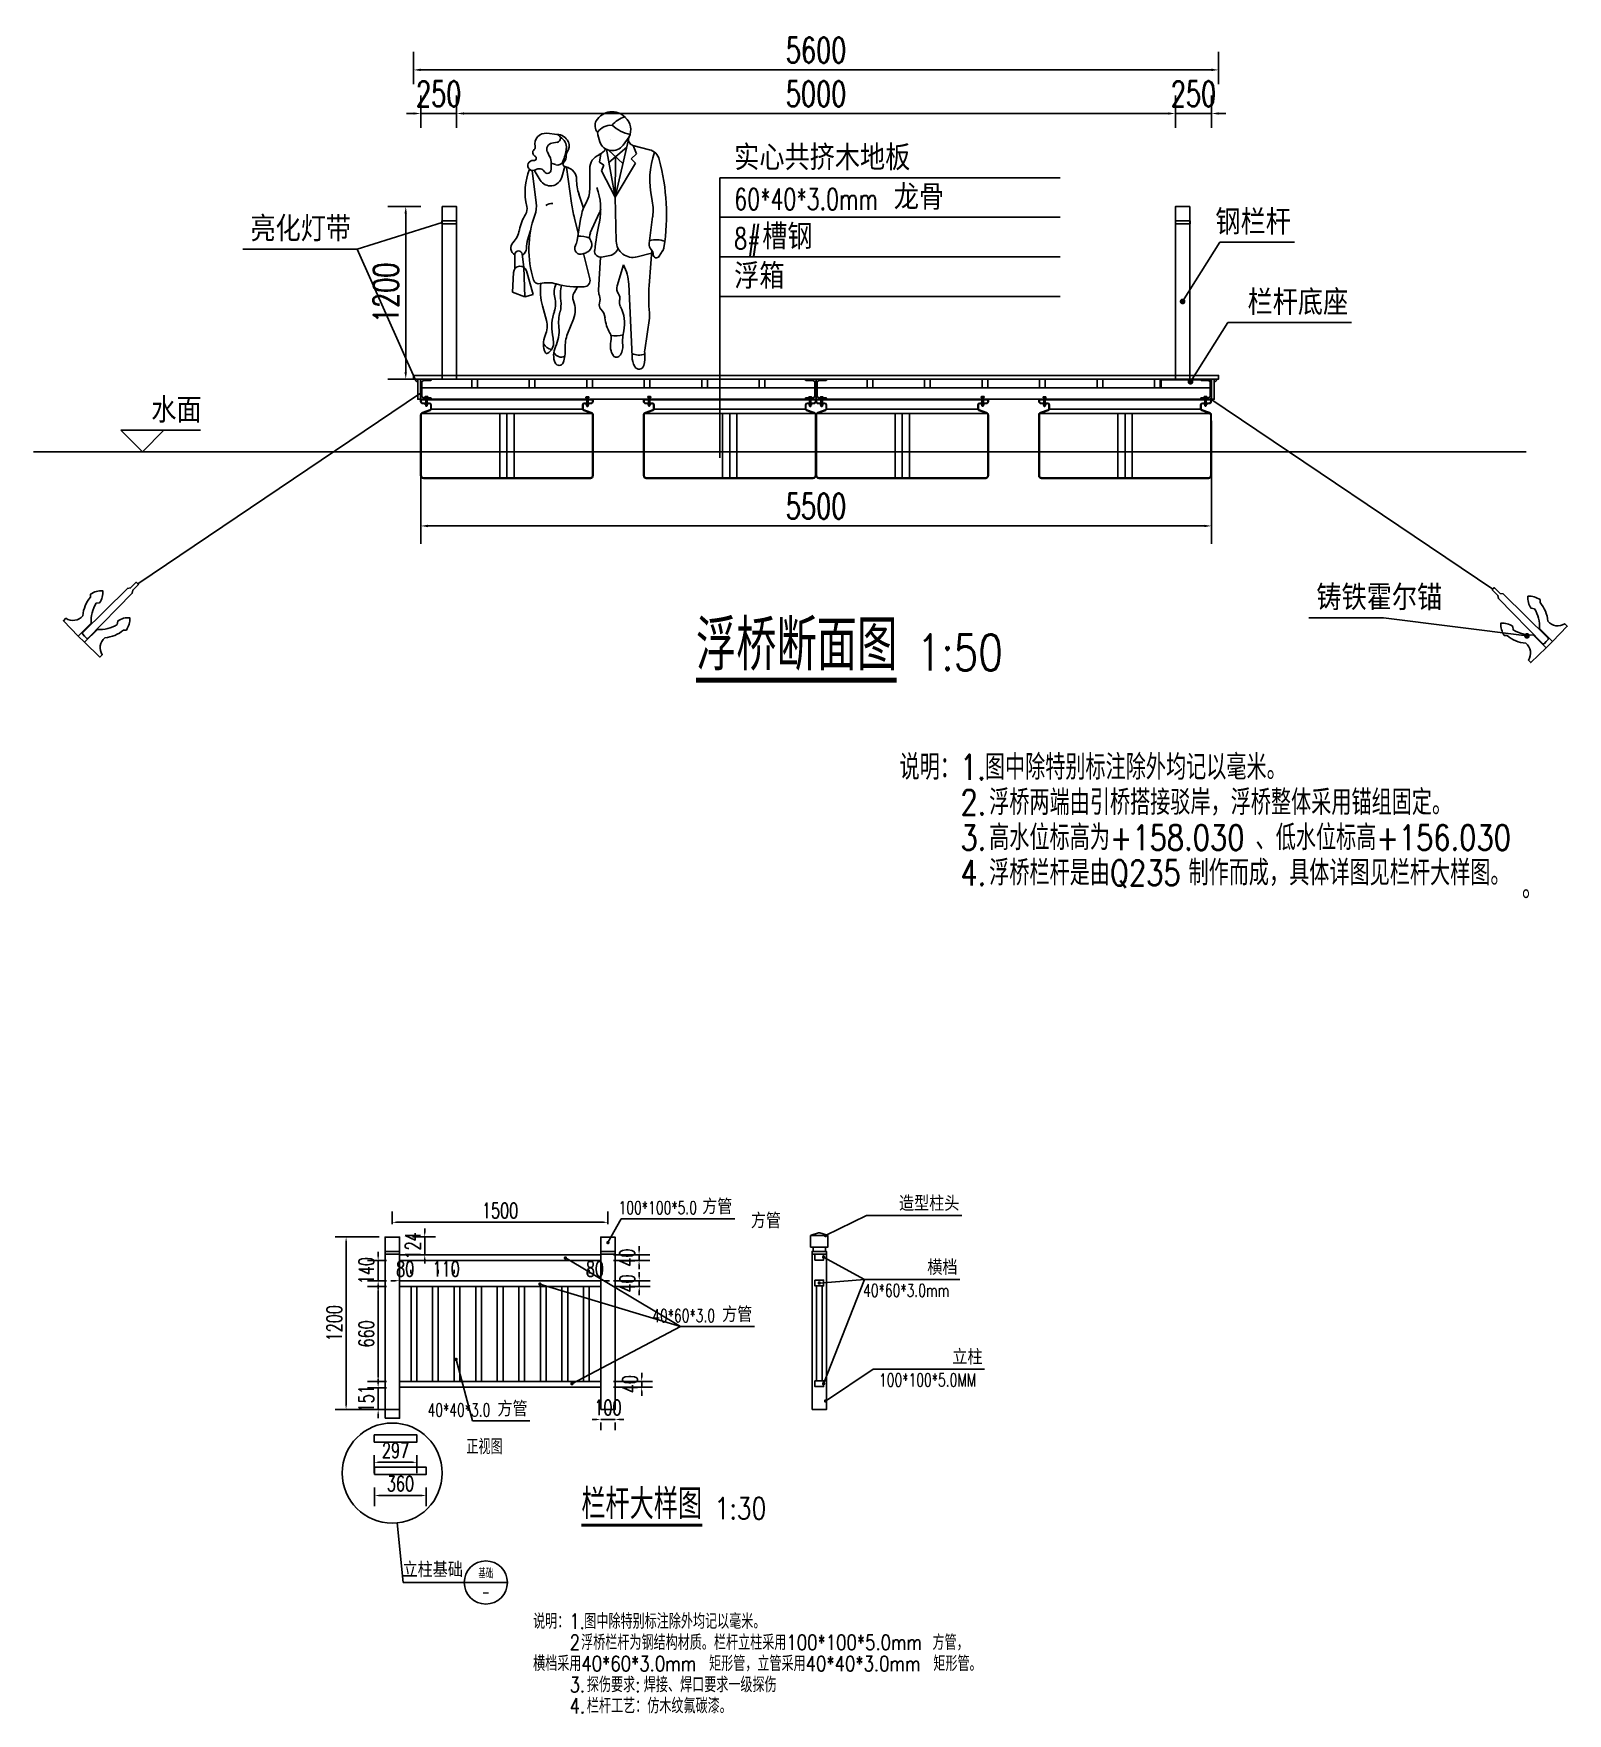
# Model space of a CAD drawing. Header units: millimetres. Extents: x -1471591 to 944464, y -468930 to 547002.
# Drawn here: x -842089 to -831420, y 151060 to 162742 of the extents above; entities that cross this region are included whole.
import ezdxf
from ezdxf.enums import TextEntityAlignment as Align

# ---------------------------------------------------------------- set-up
doc = ezdxf.new("R2010")
doc.units = ezdxf.units.MM
doc.header["$LTSCALE"] = 10
doc.header["$PDMODE"] = 35
for name, color, linetype in [('DIM_ELEV', 3, 'Continuous'), ('DIM_IDEN', 3, 'Continuous'), ('DIM_LEAD', 3, 'Continuous'), ('DIM_SYMB', 3, 'Continuous'), ('L-WATER水景', 5, 'Continuous'), ('PUB_TEXT', 7, 'Continuous'), ('W-FLOAT_BOWL浮筒', 253, 'Continuous'), ('W-PLASTIC_RAILINGS塑木栏杆', 210, 'Continuous'), ('W-STEEL_FRAME钢架', 3, 'Continuous'), ('W-STEEL_KEEL钢龙骨', 5, 'Continuous'), ('W-WOOD_FLOOR木地板', 30, 'Continuous'), ('螺栓', 146, 'Continuous')]:
    doc.layers.add(name, color=color, linetype=linetype)
doc.styles.add('_TCH_DIM', font='SIMPLEX.shx', dxfattribs={"bigfont": 'hztxt.shx'})
doc.styles.add('_TCH_LABEL', font='COMPLEX', dxfattribs={"bigfont": 'GBCBIG'})
doc.styles.add('ATTR', font='romans.shx', dxfattribs={"width": 0.8, "height": 0.7})
doc.styles.get("Standard").update_dxf_attribs({"font": 'simplex.shx', "width": 0.8, "bigfont": 'hztxt.shx'})
doc.styles.add('STANDARD_T3', font='simplex.shx', dxfattribs={"width": 0.7, "bigfont": 'hztxt.shx'})
doc.dimstyles.new('W&&30', dxfattribs={"dimtxt": 105, "dimasz": 30, "dimexe": 75, "dimexo": 90, "dimgap": 30, "dimtad": 1, "dimdec": 0, "dimzin": 0, "dimdsep": 46, "dimtxsty": 'STANDARD_T3', "dimcen": 0.09, "dimclrd": 1, "dimclre": 1, "dimclrt": 7, "dimazin": 2, "dimtfac": 1, "dimtdec": 0, "dimtix": 1, "dimtmove": 2, "dimatfit": 3, "dimfxl": 0, "dimtolj": 1, "dimtzin": 0, "dimarcsym": 0})
doc.dimstyles.new('W&&50', dxfattribs={"dimtxt": 175, "dimasz": 50, "dimexe": 125, "dimexo": 150, "dimgap": 50, "dimtad": 1, "dimdec": 0, "dimzin": 0, "dimdsep": 46, "dimtxsty": 'STANDARD_T3', "dimcen": 0.09, "dimclrd": 1, "dimclre": 1, "dimclrt": 7, "dimazin": 2, "dimtfac": 1, "dimtdec": 0, "dimtix": 1, "dimtmove": 2, "dimatfit": 3, "dimfxl": 0, "dimtolj": 1, "dimtzin": 0, "dimarcsym": 0})

msp = doc.modelspace()

# ---------------------------------------------------------------- texts
at = {"layer": 'PUB_TEXT', "color": 7, "style": '_TCH_DIM'}
for s, height, p in [('实心共挤木地板', 175, (-837215.5, 161791.3)), ('龙骨', 175, (-836105.5, 161516.5)), ('亮化灯带', 175, (-840580.7, 161296)), ('钢栏杆', 175, (-833868.3, 161343.3)), ('槽钢', 175, (-837020.5, 161241.8)), ('浮箱', 175, (-837215.5, 160967)), ('栏杆底座', 175, (-833644.8, 160784.7)), ('水面', 175, (-841270, 160035.6)), ('铸铁霍尔锚', 175, (-833166, 158732)), ('造型柱头', 105, (-836069.1, 154553.5)), ('方管', 105, (-837438, 154531.5)), ('方管', 105, (-837099.6, 154433.7)), ('横档', 105, (-835872.3, 154109)), ('方管', 105, (-837299.5, 153781.4)), ('立柱', 105, (-835698.3, 153486)), ('方管', 105, (-838862.6, 153125.1)), ('立柱基础', 105, (-839522.4, 152006.3))]:
    msp.add_text(s, height=height, dxfattribs=at).set_placement(p)
at = {"layer": 'PUB_TEXT', "color": 7, "style": '_TCH_DIM', "width": 0.705882}
for s, height, p in [('60*40*3.0mm', 148.75, (-837215.5, 161516.5)), ('8#', 148.75, (-837215.5, 161241.8)), ('100*100*5.0', 89.25, (-838020, 154531.5)), ('40*60*3.0mm', 89.25, (-836319.2, 153956.7)), ('40*60*3.0', 89.25, (-837785.5, 153781.4)), ('100*100*5.0MM', 89.25, (-836208.5, 153333.8)), ('40*40*3.0', 89.25, (-839348.6, 153125.1))]:
    msp.add_text(s, height=height, dxfattribs=at).set_placement(p)
at = {"layer": 'PUB_TEXT', "color": 7, "width": 0.8}
for s, height, p in [('浮桥断面图', 350, (-837481.2, 158313.2)), ('1:50', 250, (-835946.2, 158313.2)), ('栏杆大样图', 210, (-838278.5, 152410.6)), ('1:30', 150, (-837352.2, 152410.6))]:
    msp.add_text(s, height=height, dxfattribs=at).set_placement(p)
at = {"layer": 'PUB_TEXT', "width": 0.8}
for s, height, p in [('说明：', 175, (-836065.4, 157552.9)), ('1.', 175, (-835645.4, 157552.9)), ('图中除特别标注除外均记以毫米。', 175, (-835472, 157552.9)), ('2.', 175, (-835642, 157307.9)), ('浮桥两端由引桥搭接驳岸，浮桥整体采用锚组固定。', 175, (-835442, 157307.9)), ('高水位标高为', 175, (-835442, 157062.9)), ('、低水位标高', 175, (-833588.7, 157062.9)), ('3.', 175, (-835642, 157062.9)), ('+158.030', 175, (-834602, 157062.9)), ('+156.030', 175, (-832748.7, 157062.9)), ('浮桥栏杆是由', 175, (-835442, 156817.9)), ('制作而成，具体详图见栏杆大样图。', 175, (-834055.4, 156817.9)), ('4.', 175, (-835642, 156817.9)), ('Q235', 175, (-834602, 156817.9)), ('。', 175, (-831735.4, 156724.3)), ('正视图', 105, (-839078.4, 152862.4)), ('说明：', 105, (-838614.3, 151647.9)), ('1.', 105, (-838362.3, 151647.9)), ('图中除特别标注除外均记以毫米。', 105, (-838258.3, 151647.9)), ('2', 105, (-838360.3, 151500.9)), ('浮桥栏杆为钢结构材质。栏杆立柱采用', 105, (-838280.3, 151500.9)), ('100*100*5.0mm', 105, (-836852.3, 151500.9)), ('方管，', 105, (-835836.3, 151500.9)), ('横档采用', 105, (-838614.3, 151353.9)), ('40*60*3.0mm', 105, (-838278.3, 151353.9)), ('矩形管，立管采用', 105, (-837390.3, 151353.9)), ('40*40*3.0mm', 105, (-836718.3, 151353.9)), ('矩形管。', 105, (-835830.3, 151353.9)), ('3.', 105, (-838360.3, 151206.9)), ('探伤要求', 105, (-838240.3, 151206.9)), ('焊接、焊口要求一级探伤', 105, (-837844.3, 151206.9)), ('4.', 105, (-838360.3, 151059.9)), ('栏杆工艺：仿木纹氟碳漆。', 105, (-838240.3, 151059.9)), (':', 105, (-837904.3, 151206.9))]:
    msp.add_text(s, height=height, dxfattribs=at).set_placement(p)
at = {"layer": 'PUB_TEXT', "color": 7, "style": '_TCH_LABEL'}
for s, height, width, p, p2 in [('基础', 67.43, 1.142119, (-838994.2, 151999.6), (-838892.3, 151999.6)), ('-', 78.3, 0.777778, (-838969.3, 151864.1), (-838917.1, 151864.1))]:
    msp.add_text(s, height=height, dxfattribs=dict(at, width=width)).set_placement(p, p2, align=Align.FIT)

# ---------------------------------------------------------------- blocks, each defined once
blk = doc.blocks.new('*D20')
at = {"layer": 'Defpoints', "color": 0, "transparency": 16777216}
for p in [(-833846, 162489), (-839446, 160339), (-833846, 160339)]:
    blk.add_point(p, dxfattribs=at)
at = {"layer": 'W-PLASTIC_RAILINGS塑木栏杆', "color": 1, "lineweight": -2, "transparency": 16777216}
for p, q in [((-839446, 162389), (-839446, 162614)), ((-833846, 162389), (-833846, 162614)), ((-839396, 162489), (-833896, 162489))]:
    blk.add_line(p, q, dxfattribs=at)
at = {"layer": 'W-PLASTIC_RAILINGS塑木栏杆', "color": 1, "transparency": 16777216}
for points in [[(-839396, 162498), (-839396, 162481), (-839446, 162489)], [(-833896, 162498), (-833896, 162481), (-833846, 162489)]]:
    blk.add_solid(points, dxfattribs=at)
at = {"layer": 'W-PLASTIC_RAILINGS塑木栏杆', "color": 7, "transparency": 16777216, "insert": (-836646, 162627), "char_height": 175, "attachment_point": 5, "style": 'STANDARD_T3'}
blk.add_mtext('\\A1;5600', dxfattribs=at)
blk = doc.blocks.new('PR49')
for p, q in [((-336, 664), (-264, 656)), ((-301, 594), (-263, 601)), ((108, 620), (108, 620)), ((144, 217), (237, 620)), ((242, 638), (199, 580)), ((-332, 534), (-316, 501)), ((35, 462), (43, 519)), ((144, 217), (83, 552)), ((98, 546), (198, 452)), ((99, 460), (225, 566)), ((147, 500), (144, 217)), ((255, 484), (294, 519)), ((286, 455), (255, 484)), ((268, 579), (384, 548)), ((294, 519), (270, 578)), ((-439, 404), (-410, 176)), ((-425, 405), (-383, 335)), ((-305, 453), (-306, 407)), ((-305, 455), (-274, 444)), ((-210, 430), (-230, 357)), ((-208, 430), (-192, 425)), ((-198, 427), (-162, 174)), ((-35, 415), (-35, 270)), ((64, 440), (35, 462)), ((49, 401), (64, 440)), ((144, 217), (49, 401)), ((144, 217), (286, 455)), ((-78, 139), (-110, 236)), ((144, 217), (151, -92)), ((-115, -36), (-142, 69)), ((-124, -89), (-96, 76)), ((-31, -35), (32, 104)), ((382, -110), (406, 78)), ((-561, -287), (-560, -187)), ((-498, -275), (-508, -184)), ((-84, -182), (-60, -174)), ((-34, -358), (-79, -180)), ((42, -204), (27, -436)), ((95, -196), (48, -204)), ((399, -177), (297, -203)), ((452, -199), (477, -160)), ((-577, -451), (-570, -312)), ((-490, -483), (-498, -275)), ((-432, -468), (-478, -302)), ((202, -259), (158, -406)), ((-490, -483), (-577, -451)), ((-432, -468), (-490, -483)), ((-120, -414), (-145, -454)), ((239, -395), (262, -901)), ((-338, -649), (-367, -547)), ((-190, -743), (-149, -639)), ((352, -857), (384, -633))]:
    blk.add_line(p, q)
for centre, radius, start, end in [((70, 717), 67.7, 149.6605, 223.0914), ((122, 687), 128, 44.0652, 149.6605), ((111, 613), 107, 83.7984, 147.4479), ((252, 620), 164, 104.5278, 142.3965), ((302, 918), 267, 227.8947, 258.5683), ((259, 819), 62, 224.0652, 227.2955), ((138, 689), 115, 333.7022, 47.2955), ((-344, 589), 75.2, 83.6899, 192.5675), ((-294, 552), 42.6, 99.5645, 206.2318), ((-268, 628), 28, 279.5645, 83.6899), ((-269, 564), 92.7, 25.3538, 87.5065), ((-279, 565), 80.8, 353.6823, 61.5851), ((-245, 575), 67, 321.7671, 25.3538), ((272, 692), 252, 184.6555, 200.4538), ((124, 636), 93.8, 200.4538, 323.4399), ((279, 619), 41.9, 153.7022, 255.186), ((-434, 438), 34.8, 81.608, 302.5532), ((-407, 529), 27.5, 132.2027, 243.7817), ((-426, 489), 16.4, 261.608, 63.7817), ((-442, 568), 25, 312.2027, 12.5675), ((-408, 456), 103, 358.6484, 26.2318), ((-511, 591), 314, 336.6577, 353.6823), ((-256, 503), 56.9, 314.4068, 6.0349), ((-166, 512), 33.6, 141.7671, 186.0349), ((71, 415), 106, 111.7508, 179.9447), ((0, 593), 84.9, 291.7508, 333.652), ((360, 455), 96.9, 15.2134, 75.1861), ((983, 335), 596, 160.857, 192.412), ((-961, 95), 1465, 350.9257, 15.2134), ((-50, 249), 438, 158.1997, 192.9045), ((-390, 370), 45.8, 31.4991, 122.5532), ((-311, 379), 83.6, 211.0972, 344.735), ((-331, 407), 24.3, 211.4991, 358.6484), ((-260, 482), 40.9, 250.6513, 336.6577), ((-203, 448), 19.4, 134.4068, 254.887), ((-214, 341), 87.1, 0.5488, 75.1585), ((229, 345), 356, 180.5488, 197.9376), ((-223, 270), 188, 329.9585, 359.9447), ((-412, 130), 454, 348.7716, 19.7919), ((-550, 134), 75.9, 328.4972, 12.9045), ((-595, 153), 186, 340.1872, 7.1638), ((-298, 91), 81, 86.7645, 124.0677), ((819, 311), 991, 187.9737, 194.1746), ((198, 27), 298, 149.9584, 170.4643), ((-145, 183), 194, 335.8818, 345.625), ((33, 126), 377, 352.6343, 12.412), ((-203, -78), 331, 148.4972, 168.8363), ((247, -151), 709, 160.1872, 197.583), ((1942, -385), 1955, 167.6185, 173.3371), ((-330, 114), 371, 347.6185, 348.7716), ((-533, -141), 55.1, 137.1431, 241.2442), ((-708, 21), 183, 317.1431, 348.8363), ((-94, -165), 385, 157.3655, 176.8421), ((-243, -69), 121, 332.8936, 350.4643), ((-110, -265), 208, 68.8367, 92.4822), ((-79, -118), 58.6, 289.8502, 28.9638), ((26, -60), 61.5, 155.8818, 208.9638), ((268, -90), 117, 181.3615, 284.4306), ((432, -116), 50.3, 172.6343, 223.0488), ((430, -279), 196, 71.3422, 103.2095), ((-534, -187), 26, 6.4647, 179.4259), ((-533, -141), 55.1, 298.0249, 356.8421), ((-98, -143), 42.1, 152.8936, 289.8502), ((41, -163), 41.7, 173.3371, 278.8716), ((81, -106), 91.8, 278.8716, 335.5887), ((-9255, 433), 9673, 355.0369, 356.503), ((353, -190), 58.4, 2.1035, 43.0489), ((433, -187), 22.5, 182.1034, 327.9033), ((422, -125), 65.2, 327.9033, 350.9257), ((-523, -315), 46.9, 15.261, 176.8765), ((-70, -405), 309, 1.902, 28.2691), ((-392, -353), 38.6, 197.583, 283.766), ((-329, -609), 225, 74.7969, 103.766), ((-1, -444), 380, 171.7882, 195.6622), ((-148, -451), 136, 154.2789, 195.7186), ((-107, 210), 624, 254.7968, 272.9699), ((102, -467), 342, 168.8051, 187.1744), ((-90, -487), 63.9, 148.4244, 202.0211), ((-77, -369), 44.4, 272.9699, 14.1746), ((120, -442), 92.9, 176.315, 200.2948), ((220, -425), 65.5, 163.1817, 215.0522), ((124, -493), 52.9, 346.1648, 35.0522), ((1371, -489), 992, 175.037, 186.2271), ((20, -693), 321, 160.5028, 190.2916), ((-436, -532), 162, 340.5028, 15.7186), ((63, -665), 316, 165.867, 185.8852), ((-448, -537), 212, 345.8671, 7.1745), ((-309, -576), 172, 338.4745, 22.0211), ((73, -541), 41.3, 162.1957, 223.8974), ((-44, -503), 81.9, 342.1957, 20.2948), ((-32, -642), 105, 5.8865, 43.8974), ((240, -521), 66.8, 166.1648, 207.7697), ((-42, -670), 252, 347.8867, 27.7697), ((-487, -690), 154, 335.5877, 15.6622), ((-507, -724), 257, 334.5018, 5.8852), ((339, -604), 268, 185.8865, 209.7457), ((240, -613), 145, 351.8658, 6.2271), ((-217, -813), 143, 155.5877, 205.9534), ((-284, -767), 87.5, 210.8432, 258.2488), ((-370, -807), 81.8, 297.4012, 7.4342), ((-1205, -916), 924, 7.4342, 10.2917), ((33, -831), 240, 158.4745, 183.5381), ((37, -776), 79.6, 344.9715, 29.7457), ((230, -828), 120, 164.9715, 214.633), ((147, -559), 198, 260.3463, 285.4326), ((84, -828), 114, 322.4055, 4.1323), ((542, -795), 346, 167.8867, 184.1323), ((-337, -871), 9.31, 205.9534, 297.4012), ((-153, -893), 135, 154.5018, 203.5806), ((-235, -849), 56.8, 205.4056, 296.7841), ((-446, -860), 240, 339.1792, 3.5381), ((153, -881), 26.4, 214.633, 322.4055), ((312, -766), 126, 246.2224, 288.2358), ((435, -893), 173, 182.6261, 207.1679), ((104, -903), 248, 345.4585, 5.4856), ((444, -870), 93.5, 171.8658, 185.4856), ((-249, -935), 29.5, 203.5806, 339.1792), ((311, -957), 34.1, 207.1679, 345.4585)]:
    blk.add_arc(centre, radius, start, end)
at = {"style": 'ATTR', "width": 0.8, "flags": 9}
blk.add_attdef('ESTCODE', (-100, -946), '', height=18.2, dxfattribs=at)
blk = doc.blocks.new('*D21')
at = {"layer": 'Defpoints', "color": 0, "transparency": 16777216}
for p in [(-834146, 162186), (-839146, 161539), (-834146, 161539)]:
    blk.add_point(p, dxfattribs=at)
at = {"layer": 'W-PLASTIC_RAILINGS塑木栏杆', "color": 1, "lineweight": -2, "transparency": 16777216}
for p, q in [((-839146, 162086), (-839146, 162311)), ((-834146, 162086), (-834146, 162311)), ((-839096, 162186), (-834196, 162186))]:
    blk.add_line(p, q, dxfattribs=at)
at = {"layer": 'W-PLASTIC_RAILINGS塑木栏杆', "color": 1, "transparency": 16777216}
for points in [[(-839096, 162194), (-839096, 162178), (-839146, 162186)], [(-834196, 162194), (-834196, 162178), (-834146, 162186)]]:
    blk.add_solid(points, dxfattribs=at)
at = {"layer": 'W-PLASTIC_RAILINGS塑木栏杆', "color": 7, "transparency": 16777216, "insert": (-836646, 162323), "char_height": 175, "attachment_point": 5, "style": 'STANDARD_T3'}
blk.add_mtext('\\A1;5000', dxfattribs=at)
blk = doc.blocks.new('*D22')
at = {"layer": 'Defpoints', "color": 0, "transparency": 16777216}
for p in [(-839396, 162186), (-839146, 161539), (-839396, 160339)]:
    blk.add_point(p, dxfattribs=at)
at = {"layer": 'W-PLASTIC_RAILINGS塑木栏杆', "color": 1, "lineweight": -2, "transparency": 16777216}
for p, q in [((-839396, 162086), (-839396, 162311)), ((-839146, 162086), (-839146, 162311)), ((-839446, 162186), (-839496, 162186)), ((-839146, 162186), (-839396, 162186)), ((-839096, 162186), (-839046, 162186))]:
    blk.add_line(p, q, dxfattribs=at)
at = {"layer": 'W-PLASTIC_RAILINGS塑木栏杆', "color": 1, "transparency": 16777216}
for points in [[(-839446, 162194), (-839446, 162178), (-839396, 162186)], [(-839096, 162194), (-839096, 162178), (-839146, 162186)]]:
    blk.add_solid(points, dxfattribs=at)
at = {"layer": 'W-PLASTIC_RAILINGS塑木栏杆', "color": 7, "transparency": 16777216, "insert": (-839271, 162323), "char_height": 175, "attachment_point": 5, "style": 'STANDARD_T3'}
blk.add_mtext('\\A1;250', dxfattribs=at)
blk = doc.blocks.new('*D23')
at = {"layer": 'Defpoints', "color": 0, "transparency": 16777216}
for p in [(-833896, 162186), (-834146, 161539), (-833896, 160199)]:
    blk.add_point(p, dxfattribs=at)
at = {"layer": 'W-PLASTIC_RAILINGS塑木栏杆', "color": 1, "lineweight": -2, "transparency": 16777216}
for p, q in [((-834146, 162086), (-834146, 162311)), ((-833896, 162086), (-833896, 162311)), ((-834196, 162186), (-834246, 162186)), ((-834146, 162186), (-833896, 162186)), ((-833846, 162186), (-833796, 162186))]:
    blk.add_line(p, q, dxfattribs=at)
at = {"layer": 'W-PLASTIC_RAILINGS塑木栏杆', "color": 1, "transparency": 16777216}
for points in [[(-834196, 162194), (-834196, 162178), (-834146, 162186)], [(-833846, 162194), (-833846, 162178), (-833896, 162186)]]:
    blk.add_solid(points, dxfattribs=at)
at = {"layer": 'W-PLASTIC_RAILINGS塑木栏杆', "color": 7, "transparency": 16777216, "insert": (-834021, 162323), "char_height": 175, "attachment_point": 5, "style": 'STANDARD_T3'}
blk.add_mtext('\\A1;250', dxfattribs=at)
blk = doc.blocks.new('*D24')
at = {"layer": 'Defpoints', "color": 0, "transparency": 16777216}
for p in [(-839396, 160199), (-833896, 160199), (-833896, 159318)]:
    blk.add_point(p, dxfattribs=at)
at = {"layer": 'W-STEEL_FRAME钢架', "color": 1, "lineweight": -2, "transparency": 16777216}
for p, q in [((-839396, 160049), (-839396, 159193)), ((-833896, 160049), (-833896, 159193)), ((-839346, 159318), (-833946, 159318))]:
    blk.add_line(p, q, dxfattribs=at)
at = {"layer": 'W-STEEL_FRAME钢架', "color": 1, "transparency": 16777216}
for points in [[(-839346, 159326), (-839346, 159309), (-839396, 159318)], [(-833946, 159326), (-833946, 159309), (-833896, 159318)]]:
    blk.add_solid(points, dxfattribs=at)
at = {"layer": 'W-STEEL_FRAME钢架', "color": 7, "transparency": 16777216, "insert": (-836646, 159455), "char_height": 175, "attachment_point": 5, "style": 'STANDARD_T3'}
blk.add_mtext('\\A1;5500', dxfattribs=at)
blk = doc.blocks.new('*U16')
at = {"layer": 'W-STEEL_KEEL钢龙骨'}
blk.add_lwpolyline([(-20, -30), (20, -30), (20, 30), (-20, 30)], close=True, dxfattribs=at)
blk = doc.blocks.new('*U17')
at = {"layer": 'W-STEEL_FRAME钢架', "color": 0, "linetype": 'ByBlock', "lineweight": -2}
for p in [(0, 0), (400, 0), (800, 0), (1200, 0), (1600, 0), (2000, 0)]:
    blk.add_blockref('*U16', p, dxfattribs=at)
blk = doc.blocks.new('*U18')
at = {"layer": 'W-STEEL_KEEL钢龙骨'}
blk.add_lwpolyline([(-20, -30), (20, -30), (20, 30), (-20, 30)], close=True, dxfattribs=at)
blk = doc.blocks.new('*U19')
at = {"layer": 'W-STEEL_FRAME钢架', "color": 0, "linetype": 'ByBlock', "lineweight": -2}
for p in [(0, 0), (400, 0), (800, 0), (1200, 0), (1600, 0), (2000, 0)]:
    blk.add_blockref('*U18', p, dxfattribs=at)
blk = doc.blocks.new('*D73')
at = {"color": 1, "lineweight": -2, "transparency": 16777216}
for p, q in [((-839396, 161539), (-839625, 161539)), ((-839500, 161489), (-839500, 160389)), ((-839396, 160339), (-839625, 160339))]:
    blk.add_line(p, q, dxfattribs=at)
at = {"color": 1, "transparency": 16777216}
for points in [[(-839509, 161489), (-839492, 161489), (-839500, 161539)], [(-839509, 160389), (-839492, 160389), (-839500, 160339)]]:
    blk.add_solid(points, dxfattribs=at)
at = {"layer": 'Defpoints', "color": 0, "transparency": 16777216}
for p in [(-839246, 161539), (-839500, 160339), (-839246, 160339)]:
    blk.add_point(p, dxfattribs=at)
at = {"color": 7, "transparency": 16777216, "insert": (-839638, 160939), "char_height": 175, "attachment_point": 5, "rotation": 90, "style": 'STANDARD_T3'}
blk.add_mtext('\\A1;1200', dxfattribs=at)
blk = doc.blocks.new('*D74')
at = {"color": 1, "lineweight": -2, "transparency": 16777216}
for p, q in [((-839594, 154463), (-839594, 154550)), ((-839564, 154475), (-838124, 154475)), ((-838094, 154463), (-838094, 154550))]:
    blk.add_line(p, q, dxfattribs=at)
at = {"color": 1, "transparency": 16777216}
for points in [[(-839564, 154480), (-839564, 154470), (-839594, 154475)], [(-838124, 154480), (-838124, 154470), (-838094, 154475)]]:
    blk.add_solid(points, dxfattribs=at)
at = {"layer": 'Defpoints', "color": 0, "transparency": 16777216}
for p in [(-838094, 154475), (-839594, 154373), (-838094, 154373)]:
    blk.add_point(p, dxfattribs=at)
at = {"color": 7, "transparency": 16777216, "insert": (-838844, 154557), "char_height": 105, "attachment_point": 5, "style": 'STANDARD_T3'}
blk.add_mtext('\\A1;1500', dxfattribs=at)
blk = doc.blocks.new('*D75')
at = {"color": 1, "lineweight": -2, "transparency": 16777216}
for p, q in [((-839684, 154373), (-839990, 154373)), ((-839915, 154343), (-839915, 153203)), ((-839684, 153173), (-839990, 153173))]:
    blk.add_line(p, q, dxfattribs=at)
at = {"color": 1, "transparency": 16777216}
for points in [[(-839920, 154343), (-839910, 154343), (-839915, 154373)], [(-839920, 153203), (-839910, 153203), (-839915, 153173)]]:
    blk.add_solid(points, dxfattribs=at)
at = {"layer": 'Defpoints', "color": 0, "transparency": 16777216}
for p in [(-839594, 154373), (-839915, 153173), (-839594, 153173)]:
    blk.add_point(p, dxfattribs=at)
at = {"color": 7, "transparency": 16777216, "insert": (-839997, 153773), "char_height": 105, "attachment_point": 5, "rotation": 90, "style": 'STANDARD_T3'}
blk.add_mtext('\\A1;1200', dxfattribs=at)
blk = doc.blocks.new('*D76')
at = {"color": 1, "lineweight": -2, "transparency": 16777216}
for p, q in [((-839454, 154373), (-839293, 154373)), ((-839368, 154403), (-839368, 154433)), ((-839368, 154373), (-839368, 154249)), ((-839454, 154249), (-839293, 154249)), ((-839368, 154219), (-839368, 154189))]:
    blk.add_line(p, q, dxfattribs=at)
at = {"color": 1, "transparency": 16777216}
for points in [[(-839373, 154403), (-839363, 154403), (-839368, 154373)], [(-839373, 154219), (-839363, 154219), (-839368, 154249)]]:
    blk.add_solid(points, dxfattribs=at)
at = {"layer": 'Defpoints', "color": 0, "transparency": 16777216}
for p in [(-839544, 154373), (-839544, 154249), (-839368, 154249)]:
    blk.add_point(p, dxfattribs=at)
at = {"color": 7, "transparency": 16777216, "insert": (-839451, 154311), "char_height": 105, "attachment_point": 5, "rotation": 90, "style": 'STANDARD_T3'}
blk.add_mtext('\\A1;124', dxfattribs=at)
blk = doc.blocks.new('*D77')
at = {"color": 1, "lineweight": -2, "transparency": 16777216}
for p, q in [((-839634, 154209), (-839767, 154209)), ((-839692, 154239), (-839692, 154269)), ((-839692, 154209), (-839692, 154069)), ((-839634, 154069), (-839767, 154069)), ((-839692, 154039), (-839692, 154009))]:
    blk.add_line(p, q, dxfattribs=at)
at = {"color": 1, "transparency": 16777216}
for points in [[(-839697, 154239), (-839687, 154239), (-839692, 154209)], [(-839697, 154039), (-839687, 154039), (-839692, 154069)]]:
    blk.add_solid(points, dxfattribs=at)
at = {"layer": 'Defpoints', "color": 0, "transparency": 16777216}
for p in [(-839544, 154209), (-839692, 154069), (-839544, 154069)]:
    blk.add_point(p, dxfattribs=at)
at = {"color": 7, "transparency": 16777216, "insert": (-839774, 154139), "char_height": 105, "attachment_point": 5, "rotation": 90, "style": 'STANDARD_T3'}
blk.add_mtext('\\A1;140', dxfattribs=at)
blk = doc.blocks.new('*D78')
at = {"color": 1, "lineweight": -2, "transparency": 16777216}
for p, q in [((-839634, 154029), (-839767, 154029)), ((-839692, 153999), (-839692, 153399)), ((-839634, 153369), (-839767, 153369))]:
    blk.add_line(p, q, dxfattribs=at)
at = {"color": 1, "transparency": 16777216}
for points in [[(-839697, 153999), (-839687, 153999), (-839692, 154029)], [(-839697, 153399), (-839687, 153399), (-839692, 153369)]]:
    blk.add_solid(points, dxfattribs=at)
at = {"layer": 'Defpoints', "color": 0, "transparency": 16777216}
for p in [(-839544, 154029), (-839692, 153369), (-839544, 153369)]:
    blk.add_point(p, dxfattribs=at)
at = {"color": 7, "transparency": 16777216, "insert": (-839774, 153699), "char_height": 105, "attachment_point": 5, "rotation": 90, "style": 'STANDARD_T3'}
blk.add_mtext('\\A1;660', dxfattribs=at)
blk = doc.blocks.new('*D79')
at = {"color": 1, "lineweight": -2, "transparency": 16777216}
for p, q in [((-839692, 153354), (-839692, 153384)), ((-839634, 153324), (-839767, 153324)), ((-839692, 153324), (-839692, 153173)), ((-839634, 153173), (-839767, 153173)), ((-839692, 153143), (-839692, 153113))]:
    blk.add_line(p, q, dxfattribs=at)
at = {"color": 1, "transparency": 16777216}
for points in [[(-839697, 153354), (-839687, 153354), (-839692, 153324)], [(-839697, 153143), (-839687, 153143), (-839692, 153173)]]:
    blk.add_solid(points, dxfattribs=at)
at = {"layer": 'Defpoints', "color": 0, "transparency": 16777216}
for p in [(-839544, 153324), (-839692, 153173), (-839544, 153173)]:
    blk.add_point(p, dxfattribs=at)
at = {"color": 7, "transparency": 16777216, "insert": (-839774, 153248), "char_height": 105, "attachment_point": 5, "rotation": 90, "style": 'STANDARD_T3'}
blk.add_mtext('\\A1;151', dxfattribs=at)
blk = doc.blocks.new('*D80')
at = {"color": 1, "lineweight": -2, "transparency": 16777216}
for p, q in [((-837859, 153399), (-837859, 153429)), ((-838054, 153369), (-837784, 153369)), ((-838054, 153329), (-837784, 153329)), ((-837859, 153329), (-837859, 153369)), ((-837859, 153299), (-837859, 153269))]:
    blk.add_line(p, q, dxfattribs=at)
at = {"color": 1, "transparency": 16777216}
for points in [[(-837864, 153399), (-837854, 153399), (-837859, 153369)], [(-837864, 153299), (-837854, 153299), (-837859, 153329)]]:
    blk.add_solid(points, dxfattribs=at)
at = {"layer": 'Defpoints', "color": 0, "transparency": 16777216}
for p in [(-838144, 153369), (-838144, 153329), (-837859, 153369)]:
    blk.add_point(p, dxfattribs=at)
at = {"color": 7, "transparency": 16777216, "insert": (-837941, 153349), "char_height": 105, "attachment_point": 5, "rotation": 90, "style": 'STANDARD_T3'}
blk.add_mtext('\\A1;40', dxfattribs=at)
blk = doc.blocks.new('*D81')
at = {"color": 1, "lineweight": -2, "transparency": 16777216}
for p, q in [((-837876, 154099), (-837876, 154129)), ((-838054, 154069), (-837801, 154069)), ((-838054, 154029), (-837801, 154029)), ((-837876, 154029), (-837876, 154069)), ((-837876, 153999), (-837876, 153969))]:
    blk.add_line(p, q, dxfattribs=at)
at = {"color": 1, "transparency": 16777216}
for points in [[(-837881, 154099), (-837871, 154099), (-837876, 154069)], [(-837881, 153999), (-837871, 153999), (-837876, 154029)]]:
    blk.add_solid(points, dxfattribs=at)
at = {"layer": 'Defpoints', "color": 0, "transparency": 16777216}
for p in [(-838144, 154069), (-838144, 154029), (-837876, 154069)]:
    blk.add_point(p, dxfattribs=at)
at = {"color": 7, "transparency": 16777216, "insert": (-837959, 154049), "char_height": 105, "attachment_point": 5, "rotation": 90, "style": 'STANDARD_T3'}
blk.add_mtext('\\A1;40', dxfattribs=at)
blk = doc.blocks.new('*D82')
at = {"color": 1, "lineweight": -2, "transparency": 16777216}
for p, q in [((-838054, 154249), (-837802, 154249)), ((-838054, 154209), (-837802, 154209)), ((-837877, 154279), (-837877, 154309)), ((-837877, 154209), (-837877, 154249)), ((-837877, 154179), (-837877, 154149))]:
    blk.add_line(p, q, dxfattribs=at)
at = {"color": 1, "transparency": 16777216}
for points in [[(-837882, 154279), (-837872, 154279), (-837877, 154249)], [(-837882, 154179), (-837872, 154179), (-837877, 154209)]]:
    blk.add_solid(points, dxfattribs=at)
at = {"layer": 'Defpoints', "color": 0, "transparency": 16777216}
for p in [(-838144, 154249), (-838144, 154209), (-837877, 154249)]:
    blk.add_point(p, dxfattribs=at)
at = {"color": 7, "transparency": 16777216, "insert": (-837960, 154229), "char_height": 105, "attachment_point": 5, "rotation": 90, "style": 'STANDARD_T3'}
blk.add_mtext('\\A1;40', dxfattribs=at)
blk = doc.blocks.new('*D83')
at = {"color": 1, "lineweight": -2, "transparency": 16777216}
for p, q in [((-839544, 154119), (-839544, 154144)), ((-839464, 154119), (-839464, 154144)), ((-839574, 154069), (-839604, 154069)), ((-839464, 154069), (-839544, 154069)), ((-839434, 154069), (-839404, 154069))]:
    blk.add_line(p, q, dxfattribs=at)
at = {"color": 1, "transparency": 16777216}
for points in [[(-839574, 154074), (-839574, 154064), (-839544, 154069)], [(-839434, 154074), (-839434, 154064), (-839464, 154069)]]:
    blk.add_solid(points, dxfattribs=at)
at = {"layer": 'Defpoints', "color": 0, "transparency": 16777216}
for p in [(-839544, 154069), (-839544, 154029), (-839464, 154029)]:
    blk.add_point(p, dxfattribs=at)
at = {"color": 7, "transparency": 16777216, "insert": (-839504, 154151), "char_height": 105, "attachment_point": 5, "style": 'STANDARD_T3'}
blk.add_mtext('\\A1;80', dxfattribs=at)
blk = doc.blocks.new('*D84')
at = {"color": 1, "lineweight": -2, "transparency": 16777216}
for p, q in [((-839274, 154119), (-839274, 154144)), ((-839164, 154119), (-839164, 154144)), ((-839304, 154069), (-839334, 154069)), ((-839274, 154069), (-839164, 154069)), ((-839134, 154069), (-839104, 154069))]:
    blk.add_line(p, q, dxfattribs=at)
at = {"color": 1, "transparency": 16777216}
for points in [[(-839304, 154074), (-839304, 154064), (-839274, 154069)], [(-839134, 154074), (-839134, 154064), (-839164, 154069)]]:
    blk.add_solid(points, dxfattribs=at)
at = {"layer": 'Defpoints', "color": 0, "transparency": 16777216}
for p in [(-839274, 154029), (-839164, 154069), (-839164, 154029)]:
    blk.add_point(p, dxfattribs=at)
at = {"color": 7, "transparency": 16777216, "insert": (-839219, 154151), "char_height": 105, "attachment_point": 5, "style": 'STANDARD_T3'}
blk.add_mtext('\\A1;110', dxfattribs=at)
blk = doc.blocks.new('*D85')
at = {"color": 1, "lineweight": -2, "transparency": 16777216}
for p, q in [((-838224, 154119), (-838224, 154144)), ((-838144, 154119), (-838144, 154144)), ((-838254, 154069), (-838284, 154069)), ((-838144, 154069), (-838224, 154069)), ((-838114, 154069), (-838084, 154069))]:
    blk.add_line(p, q, dxfattribs=at)
at = {"color": 1, "transparency": 16777216}
for points in [[(-838254, 154074), (-838254, 154064), (-838224, 154069)], [(-838114, 154074), (-838114, 154064), (-838144, 154069)]]:
    blk.add_solid(points, dxfattribs=at)
at = {"layer": 'Defpoints', "color": 0, "transparency": 16777216}
for p in [(-838224, 154069), (-838224, 154029), (-838144, 154029)]:
    blk.add_point(p, dxfattribs=at)
at = {"color": 7, "transparency": 16777216, "insert": (-838184, 154151), "char_height": 105, "attachment_point": 5, "style": 'STANDARD_T3'}
blk.add_mtext('\\A1;80', dxfattribs=at)
blk = doc.blocks.new('*U86')
at = {"layer": 'W-PLASTIC_RAILINGS塑木栏杆'}
blk.add_lwpolyline([(-20, 330), (20, 330), (20, -330), (-20, -330)], close=True, dxfattribs=at)
blk = doc.blocks.new('*U87')
at = {"layer": 'W-PLASTIC_RAILINGS塑木栏杆', "color": 0, "linetype": 'ByBlock', "lineweight": -2}
for p in [(0, 0), (150, 0), (300, 0), (450, 0), (600, 0), (750, 0), (900, 0), (1050, 0), (1200, 0)]:
    blk.add_blockref('*U86', p, dxfattribs=at)
blk = doc.blocks.new('*D88')
at = {"color": 1, "lineweight": -2, "transparency": 16777216}
for p, q in [((-838174, 153104), (-838204, 153104)), ((-838144, 153104), (-838044, 153104)), ((-838144, 153083), (-838144, 153029)), ((-838044, 153083), (-838044, 153029)), ((-838014, 153104), (-837984, 153104))]:
    blk.add_line(p, q, dxfattribs=at)
at = {"color": 1, "transparency": 16777216}
for points in [[(-838174, 153109), (-838174, 153099), (-838144, 153104)], [(-838014, 153109), (-838014, 153099), (-838044, 153104)]]:
    blk.add_solid(points, dxfattribs=at)
at = {"layer": 'Defpoints', "color": 0, "transparency": 16777216}
for p in [(-838144, 153173), (-838044, 153173), (-838044, 153104)]:
    blk.add_point(p, dxfattribs=at)
at = {"color": 7, "transparency": 16777216, "insert": (-838094, 153187), "char_height": 105, "attachment_point": 5, "style": 'STANDARD_T3'}
blk.add_mtext('\\A1;100', dxfattribs=at)
blk = doc.blocks.new('*D659')
at = {"color": 1, "lineweight": -2, "transparency": 16777216}
for p, q in [((-839720, 152856), (-839720, 152731)), ((-839690, 152806), (-839453, 152806)), ((-839423, 152856), (-839423, 152731))]:
    blk.add_line(p, q, dxfattribs=at)
at = {"color": 1, "transparency": 16777216}
for points in [[(-839690, 152811), (-839690, 152801), (-839720, 152806)], [(-839453, 152811), (-839453, 152801), (-839423, 152806)]]:
    blk.add_solid(points, dxfattribs=at)
at = {"layer": 'Defpoints', "color": 0, "transparency": 16777216}
for p in [(-839720, 152946), (-839423, 152946), (-839423, 152806)]:
    blk.add_point(p, dxfattribs=at)
at = {"color": 7, "transparency": 16777216, "insert": (-839571, 152889), "char_height": 105, "attachment_point": 5, "style": 'STANDARD_T3'}
blk.add_mtext('\\A1;297', dxfattribs=at)
blk = doc.blocks.new('*D660')
at = {"color": 1, "lineweight": -2, "transparency": 16777216}
for p, q in [((-839717, 152631), (-839717, 152500)), ((-839687, 152575), (-839387, 152575)), ((-839357, 152631), (-839357, 152500))]:
    blk.add_line(p, q, dxfattribs=at)
at = {"color": 1, "transparency": 16777216}
for points in [[(-839687, 152580), (-839687, 152570), (-839717, 152575)], [(-839387, 152580), (-839387, 152570), (-839357, 152575)]]:
    blk.add_solid(points, dxfattribs=at)
at = {"layer": 'Defpoints', "color": 0, "transparency": 16777216}
for p in [(-839717, 152721), (-839357, 152721), (-839357, 152575)]:
    blk.add_point(p, dxfattribs=at)
at = {"color": 7, "transparency": 16777216, "insert": (-839537, 152658), "char_height": 105, "attachment_point": 5, "style": 'STANDARD_T3'}
blk.add_mtext('\\A1;360', dxfattribs=at)
blk = doc.blocks.new('螺栓')
at = {"layer": '螺栓'}
for p, q in [((-10, 56), (-9, 57)), ((-10, 56), (-10, 50)), ((9, 57), (-9, 57)), ((10, 56), (9, 57)), ((10, 51), (10, 56)), ((-3, -9), (-5, -7))]:
    blk.add_line(p, q, dxfattribs=at)
for points in [[(-10, 51), (10, 51), (10, 50), (-10, 50)], [(10, 8), (-10, 8)], [(-10, 6), (-10, 8)], [(10, 6), (-10, 6)], [(8, 51), (-8, 51)], [(8, 6), (8, 0), (-8, 0), (-8, 6)], [(-7, 57), (7, 57)], [(-5, 57), (-5, 51)], [(-5, 51), (-5, 8)], [(-5, 0), (-5, 6)], [(-5, -7), (-5, 0)], [(-3, 51), (-3, 8)], [(-3, -9), (-3, 0)], [(3, 51), (3, 8)], [(3, -9), (3, 0)], [(5, 51), (5, 57)], [(5, 51), (5, 8)], [(5, 6), (5, 0)], [(5, -7), (5, 0)], [(10, 8), (10, 6)], [(3, -9), (-3, -9)], [(3, -9), (5, -7)]]:
    blk.add_lwpolyline(points, dxfattribs=at)
for points in [[(-7, 57), (-7, 57), (-6, 57), (-5, 57)], [(-5, 57), (-2, 56), (2, 56), (5, 57)], [(5, 57), (6, 57), (7, 57), (7, 57)]]:
    blk.add_open_spline(points, degree=3, dxfattribs=at)
blk = doc.blocks.new('*U803')
at = {"layer": 'W-FLOAT_BOWL浮筒'}
for p, q in [((-600, 265), (-600, 250)), ((0, 265), (-600, 265)), ((0, 261), (-586, 261)), ((-538, 239), (-586, 239)), ((-538, 235), (-585, 235)), ((0, 265), (600, 265)), ((0, 261), (586, 261)), ((538, 239), (586, 239)), ((538, 235), (585, 235)), ((600, 265), (600, 250)), ((-600, 154), (-600, -266)), ((-596, 155), (-596, -266)), ((-591, 167), (0, 167)), ((-587, 173), (-535, 191)), ((-586, 169), (-534, 187)), ((-530, 227), (-530, 199)), ((-526, 227), (-526, 199)), ((0, 196), (-526, 196)), ((-50, 167), (-50, -281)), ((0, 196), (526, 196)), ((591, 167), (0, 167)), ((0, 167), (0, -281)), ((0, 167), (0, -281)), ((50, 167), (50, -281)), ((526, 227), (526, 199)), ((530, 227), (530, 199)), ((586, 169), (534, 187)), ((587, 173), (535, 191)), ((596, 155), (596, -266)), ((600, 154), (600, -266)), ((0, -281), (-581, -281)), ((0, -285), (-581, -285)), ((0, -281), (581, -281)), ((0, -285), (581, -285))]:
    blk.add_line(p, q, dxfattribs=at)
for points in [[(-600, 265), (-530, 265)], [(-600, 265), (-530, 265)], [(600, 265), (530, 265)], [(600, 265), (530, 265)]]:
    blk.add_lwpolyline(points, dxfattribs=at)
for centre, radius, start, end in [((-585, 250), 15, 180, 270), ((-586, 250), 11, 90, 270), ((-538, 227), 12, 0, 90), ((-538, 227), 8, 0, 90), ((538, 227), 12, 90, 180), ((538, 227), 8, 90, 180), ((585, 250), 15, 270, 0), ((586, 250), 11, 270, 90), ((-580, 154), 20, 109.1798, 180), ((-581, 155), 15, 109.1798, 180), ((-538, 199), 8, 289.1798, 0), ((-538, 199), 12, 289.1798, 0), ((538, 199), 12, 180, 250.8202), ((538, 199), 8, 180, 250.8202), ((581, 155), 15, 0, 70.8202), ((580, 154), 20, 0, 70.8202), ((-581, -266), 19, 180, 270), ((-581, -266), 15, 180, 270), ((581, -266), 15, 270, 0), ((581, -266), 19, 270, 0)]:
    blk.add_arc(centre, radius, start, end, dxfattribs=at)
blk.add_blockref('螺栓', (-560, 227))
at = {"xscale": -1}
blk.add_blockref('螺栓', (560, 224), dxfattribs=at)
blk = doc.blocks.new('*U804')
at = {"color": 0, "linetype": 'ByBlock', "lineweight": -2}
for p in [(0, 0), (1550, 0)]:
    blk.add_blockref('*U803', p, dxfattribs=at)
blk = doc.blocks.new('*U805')
at = {"layer": 'W-FLOAT_BOWL浮筒'}
for p, q in [((-600, 265), (-600, 250)), ((0, 265), (-600, 265)), ((0, 261), (-586, 261)), ((-538, 239), (-586, 239)), ((-538, 235), (-585, 235)), ((0, 265), (600, 265)), ((0, 261), (586, 261)), ((538, 239), (586, 239)), ((538, 235), (585, 235)), ((600, 265), (600, 250)), ((-600, 154), (-600, -266)), ((-596, 155), (-596, -266)), ((-591, 167), (0, 167)), ((-587, 173), (-535, 191)), ((-586, 169), (-534, 187)), ((-530, 227), (-530, 199)), ((-526, 227), (-526, 199)), ((0, 196), (-526, 196)), ((-50, 167), (-50, -281)), ((0, 196), (526, 196)), ((591, 167), (0, 167)), ((0, 167), (0, -281)), ((0, 167), (0, -281)), ((50, 167), (50, -281)), ((526, 227), (526, 199)), ((530, 227), (530, 199)), ((586, 169), (534, 187)), ((587, 173), (535, 191)), ((596, 155), (596, -266)), ((600, 154), (600, -266)), ((0, -281), (-581, -281)), ((0, -285), (-581, -285)), ((0, -281), (581, -281)), ((0, -285), (581, -285))]:
    blk.add_line(p, q, dxfattribs=at)
for points in [[(-600, 265), (-530, 265)], [(-600, 265), (-530, 265)], [(600, 265), (530, 265)], [(600, 265), (530, 265)]]:
    blk.add_lwpolyline(points, dxfattribs=at)
for centre, radius, start, end in [((-585, 250), 15, 180, 270), ((-586, 250), 11, 90, 270), ((-538, 227), 12, 0, 90), ((-538, 227), 8, 0, 90), ((538, 227), 12, 90, 180), ((538, 227), 8, 90, 180), ((585, 250), 15, 270, 0), ((586, 250), 11, 270, 90), ((-580, 154), 20, 109.1798, 180), ((-581, 155), 15, 109.1798, 180), ((-538, 199), 8, 289.1798, 0), ((-538, 199), 12, 289.1798, 0), ((538, 199), 12, 180, 250.8202), ((538, 199), 8, 180, 250.8202), ((581, 155), 15, 0, 70.8202), ((580, 154), 20, 0, 70.8202), ((-581, -266), 19, 180, 270), ((-581, -266), 15, 180, 270), ((581, -266), 15, 270, 0), ((581, -266), 19, 270, 0)]:
    blk.add_arc(centre, radius, start, end, dxfattribs=at)
blk.add_blockref('螺栓', (-560, 227))
at = {"xscale": -1}
blk.add_blockref('螺栓', (560, 224), dxfattribs=at)
blk = doc.blocks.new('*U806')
at = {"color": 0, "linetype": 'ByBlock', "lineweight": -2}
for p in [(0, 0), (1550, 0)]:
    blk.add_blockref('*U805', p, dxfattribs=at)
blk = doc.blocks.new('$matou$00000106')
blk.add_line((-31, -275, 0), (31, -275, 0))
at = {"elevation": 0}
for points in [[(1, 275), (-10, 275), (-10, 219), (-23, 201), (-27, -239), (-21, -245), (0, -245)], [(0, 275), (11, 275), (11, 219), (24, 201), (28, -239), (21, -245), (0, -245)]]:
    blk.add_lwpolyline(points, dxfattribs=at)
for points in [[(-31, -275), (-31, -149, -0.158691), (-104, -26), (-90, -7, 0.186687), (-133, 68, 0.169045), (-176, -9), (-162, -23, 0.1524), (-109, -153, -0.391481), (-179, -249), (-179, -273), (-31, -275)], [(31, -275), (31, -149, 0.158691), (104, -26), (90, -7, -0.186687), (133, 68, -0.169045), (176, -9), (162, -23, -0.1524), (109, -153, 0.391481), (179, -249), (179, -273), (31, -275)]]:
    blk.add_lwpolyline(points, format="xyb", dxfattribs=at)
blk = doc.blocks.new('$matou$00000183')
for p, q in [((-57, 58), (-5, 75)), ((-57, 55), (-57, 58)), ((-5, 75), (5, 75)), ((57, 58), (5, 75)), ((57, 55), (57, 58))]:
    blk.add_line(p, q)
for points in [[(-60, 55), (60, 55), (60, -25), (-60, -25)], [(-50, -55), (50, -55), (50, -75), (-50, -75)], [(-42.5, -25), (42.5, -25), (42.5, -55), (-42.5, -55)]]:
    blk.add_lwpolyline(points, close=True)

# ---------------------------------------------------------------- dimensions: what is measured, and where the dimension line sits
for base, p1, p2, dimstyle, picture, middle in [((-839500.2, 160339.1), (-839246.5, 161538.7), (-839246.5, 160339.1), 'W&&50', '*D73', (-839637.7, 160938.9)), ((-839914.9, 153172.7), (-839593.5, 154372.7), (-839593.5, 153172.7), 'W&&30', '*D75', (-839997.4, 153772.7)), ((-839368.2, 154248.7), (-839543.5, 154372.7), (-839543.5, 154248.7), 'W&&30', '*D76', (-839450.7, 154310.7)), ((-839691.6, 154068.7), (-839543.5, 154208.7), (-839543.5, 154068.7), 'W&&30', '*D77', (-839774.1, 154138.7)), ((-837877.3, 154248.7), (-838143.5, 154208.7), (-838143.5, 154248.7), 'W&&30', '*D82', (-837959.8, 154228.7)), ((-837876.3, 154068.7), (-838143.5, 154028.7), (-838143.5, 154068.7), 'W&&30', '*D81', (-837958.8, 154048.7)), ((-839691.6, 153368.7), (-839543.5, 154028.7), (-839543.5, 153368.7), 'W&&30', '*D78', (-839774.1, 153698.7)), ((-839691.6, 153172.7), (-839543.5, 153323.7), (-839543.5, 153172.7), 'W&&30', '*D79', (-839774.1, 153248.2)), ((-837858.5, 153368.7), (-838143.5, 153328.7), (-838143.5, 153368.7), 'W&&30', '*D80', (-837941, 153348.7))]:
    dim = msp.add_linear_dim(base=base, p1=p1, p2=p2, angle=90, dimstyle=dimstyle)
    dim.commit()
    dim.dimension.update_dxf_attribs({"geometry": picture, "text_midpoint": middle})
for base, p1, p2, picture, middle in [((-838093.5, 154474.6), (-839593.5, 154372.7), (-838093.5, 154372.7), '*D74', (-838843.5, 154557.1)), ((-839543.5, 154068.7), (-839463.5, 154028.7), (-839543.5, 154028.7), '*D83', (-839503.5, 154151.2)), ((-839163.5, 154068.7), (-839273.5, 154028.7), (-839163.5, 154028.7), '*D84', (-839218.5, 154151.2)), ((-838223.5, 154068.7), (-838143.5, 154028.7), (-838223.5, 154028.7), '*D85', (-838183.5, 154151.2)), ((-838043.5, 153104.2), (-838143.5, 153172.7), (-838043.5, 153172.7), '*D88', (-838093.5, 153186.7)), ((-839422.7, 152806.3), (-839719.7, 152946.5), (-839422.7, 152946.5), '*D659', (-839571.2, 152888.8)), ((-839357, 152575.4), (-839717, 152721.2), (-839357, 152721.2), '*D660', (-839537, 152657.9))]:
    dim = msp.add_linear_dim(base=base, p1=p1, p2=p2, dimstyle='W&&30')
    dim.commit()
    dim.dimension.update_dxf_attribs({"geometry": picture, "text_midpoint": middle})
at = {"layer": 'W-PLASTIC_RAILINGS塑木栏杆'}
for base, p1, p2, picture, middle in [((-833846.4, 162489.3), (-839446.5, 160339.1), (-833846.4, 160339.1), '*D20', (-836646.5, 162626.8)), ((-839396.5, 162185.9), (-839146.5, 161538.7), (-839396.5, 160339.1), '*D22', (-839271.5, 162323.4)), ((-834146.5, 162185.9), (-839146.5, 161538.7), (-834146.5, 161538.7), '*D21', (-836646.5, 162323.4)), ((-833896.5, 162185.9), (-834146.5, 161538.7), (-833896.5, 160199.1), '*D23', (-834021.5, 162323.4))]:
    dim = msp.add_linear_dim(base=base, p1=p1, p2=p2, dimstyle='W&&50', override={"dimfxlon": 1}, dxfattribs=at)
    dim.commit()
    dim.dimension.update_dxf_attribs({"geometry": picture, "text_midpoint": middle})
at = {"layer": 'W-STEEL_FRAME钢架'}
dim = msp.add_linear_dim(base=(-833896.5, 159317.6), p1=(-839396.5, 160199.1), p2=(-833896.5, 160199.1), dimstyle='W&&50', dxfattribs=at)
dim.commit()
dim.dimension.update_dxf_attribs({"geometry": '*D24', "text_midpoint": (-836646.5, 159455.1)})

# ---------------------------------------------------------------- linework, layer by layer
for points in [[(-839246.5, 161438.7), (-839248.9, 161438.7), (-839248.9, 161418.7), (-839246.5, 161418.7)], [(-834046.5, 161438.7), (-834044, 161438.7), (-834044, 161418.7), (-834046.5, 161418.7)], [(-839719.7, 152946.5), (-839422.7, 152946.5), (-839422.7, 152996.5), (-839719.7, 152996.5)], [(-839717, 152721.2), (-839357, 152721.2), (-839357, 152771.2), (-839717, 152771.2)]]:
    msp.add_lwpolyline(points, close=True)
at = {"layer": 'DIM_ELEV'}
for p, q in [((-841332.2, 159833.1), (-841482.2, 159983.1)), ((-841482.2, 159983.1), (-840927.1, 159983.1)), ((-841332.2, 159833.1), (-841182.2, 159983.1))]:
    msp.add_line(p, q, dxfattribs=at)
at = {"layer": 'DIM_IDEN'}
for p, q in [((-839559.5, 152384.9), (-839517.9, 151970.1)), ((-839517.9, 151970.1), (-839093.2, 151970.1)), ((-838793.2, 151970.1), (-839093.2, 151970.1))]:
    msp.add_line(p, q, dxfattribs=at)
msp.add_lwpolyline([(-839246.4, 152731.1, 1), (-839942.3, 152731.1, 1)], format="xyb", close=True, dxfattribs=at)
msp.add_circle((-838943.2, 151970.1), 150, dxfattribs=at)
at = {"layer": 'DIM_LEAD'}
for p, q in [((-839247.7, 161428.7), (-839837.6, 161243.5)), ((-839837.6, 161243.5), (-840633.2, 161243.5)), ((-839429.2, 160326.3), (-839837.6, 161243.5)), ((-834096.5, 160878.9), (-833837.4, 161290.8)), ((-833837.4, 161290.8), (-833318.4, 161290.8)), ((-834041.6, 160320.3), (-833782.5, 160732.2)), ((-833782.5, 160732.2), (-832922.7, 160732.2)), ((-832699.5, 158679.5), (-833218.5, 158679.5)), ((-831701.4, 158553.2), (-832699.5, 158679.5)), ((-838093.7, 154333.8), (-838002.5, 154500)), ((-838002.5, 154500), (-837212.2, 154500)), ((-836579.7, 154382.7), (-836296.3, 154522)), ((-836296.3, 154522), (-835631.7, 154522)), ((-838389.8, 154226.9), (-837589.7, 153749.9)), ((-836593.7, 154232.7), (-836310.3, 154077.5)), ((-838566.6, 154045.4), (-837589.7, 153749.9)), ((-836623.7, 154052.7), (-836310.3, 154077.5)), ((-836593.7, 153352.7), (-836310.3, 154077.5)), ((-836310.3, 154077.5), (-835645.7, 154077.5)), ((-838344.2, 153352.6), (-837589.7, 153749.9)), ((-837589.7, 153749.9), (-837073.7, 153749.9)), ((-839150, 153521.6), (-839035.3, 153093.6)), ((-836579.7, 153232), (-836249.5, 153454.5)), ((-836249.5, 153454.5), (-835475, 153454.5)), ((-839035.3, 153093.6), (-838636.8, 153093.6))]:
    msp.add_line(p, q, dxfattribs=at)
for points, const_width in [([(-834101.8, 160870.5, 1), (-834091.2, 160887.4, 1)], 20), ([(-834046.9, 160311.8, 1), (-834036.2, 160328.8, 1)], 20), ([(-831691.5, 158552, 1), (-831711.3, 158554.5, 1)], 20), ([(-838096.6, 154328.6, 1), (-838090.9, 154339.1, 1)], 12), ([(-836585.1, 154380.1, 1), (-836574.3, 154385.4, 1)], 12), ([(-838394.9, 154229.9, 1), (-838384.6, 154223.8, 1)], 12), ([(-836599, 154235.6, 1), (-836588.4, 154229.8, 1)], 12), ([(-838572.3, 154047.2, 1), (-838560.8, 154043.7, 1)], 12), ([(-836629.7, 154052.3, 1), (-836617.7, 154053.2, 1)], 12), ([(-839151.5, 153527.4, 1), (-839148.4, 153515.8, 1)], 12), ([(-838349.5, 153349.8, 1), (-838338.9, 153355.4, 1)], 12), ([(-836595.9, 153347.1, 1), (-836591.5, 153358.3, 1)], 12), ([(-836584.7, 153228.6, 1), (-836574.7, 153235.4, 1)], 12)]:
    msp.add_lwpolyline(points, format="xyb", close=True, dxfattribs=dict(at, const_width=const_width))
at = {"layer": 'DIM_SYMB'}
for p, q in [((-837315.3, 160914.5), (-837315.3, 161738.8)), ((-837315.3, 161738.8), (-834948.7, 161738.8)), ((-837315.3, 161464), (-834948.7, 161464)), ((-837315.3, 161189.3), (-834948.7, 161189.3)), ((-837315.3, 159791.5), (-837315.3, 160914.5)), ((-837315.3, 160914.5), (-834948.7, 160914.5))]:
    msp.add_line(p, q, dxfattribs=at)
for points, const_width in [([(-837481.2, 158246), (-836086.2, 158246)], 35), ([(-838278.5, 152368.6), (-837436.2, 152368.6)], 21)]:
    msp.add_lwpolyline(points, dxfattribs=dict(at, const_width=const_width))
at = {"layer": 'L-WATER水景'}
msp.add_line((-831705.8, 159833.1), (-842088.8, 159833.1), dxfattribs=at)
at = {"layer": 'W-PLASTIC_RAILINGS塑木栏杆'}
for p, q in [((-839146.5, 161438.7), (-839246.5, 161438.7)), ((-839146.5, 161418.7), (-839246.5, 161418.7)), ((-834146.5, 161438.7), (-834046.5, 161438.7)), ((-834146.5, 161418.7), (-834046.5, 161418.7)), ((-839396.6, 160241), (-841363.4, 158915.5, 0)), ((-833906.1, 160203.2), (-831939.2, 158877.7, 0)), ((-839643.5, 154272.7), (-839543.5, 154272.7)), ((-839643.5, 154252.7), (-839543.5, 154252.7)), ((-839543.5, 154248.7), (-838143.5, 154248.7)), ((-839543.5, 154208.7), (-838143.5, 154208.7)), ((-838143.5, 154272.7), (-838043.5, 154272.7)), ((-838143.5, 154252.7), (-838043.5, 154252.7)), ((-836673.7, 154272.7), (-836573.7, 154272.7)), ((-836673.7, 154252.7), (-836573.7, 154252.7)), ((-839543.5, 154068.7), (-838143.5, 154068.7)), ((-839543.5, 154028.7), (-838143.5, 154028.7)), ((-839543.5, 153368.7), (-838143.5, 153368.7)), ((-839543.5, 153328.7), (-838143.5, 153328.7))]:
    msp.add_line(p, q, dxfattribs=at)
for points in [[(-839146.5, 160339.1), (-839246.5, 160339.1), (-839246.5, 161538.7), (-839146.5, 161538.7)], [(-834146.5, 160339.1), (-834046.5, 160339.1), (-834046.5, 161538.7), (-834146.5, 161538.7)], [(-839041.4, 160279.1), (-839396.5, 160279.1), (-839396.5, 160339.1), (-839041.4, 160339.1)], [(-834251.6, 160285), (-834245.4, 160284.9), (-834246.3, 160334.1), (-833901.9, 160334.3), (-833901.8, 160283.7), (-833896.5, 160283.7), (-833896.5, 160339.1), (-834251.6, 160339.1)], [(-839643.5, 153172.7), (-839543.5, 153172.7), (-839543.5, 154372.7), (-839643.5, 154372.7)], [(-838143.5, 153172.7), (-838043.5, 153172.7), (-838043.5, 154372.7), (-838143.5, 154372.7)], [(-836673.7, 153172.7), (-836573.7, 153172.7), (-836573.7, 154272.7), (-836673.7, 154272.7)], [(-836653.7, 154252.7), (-836593.7, 154252.7), (-836593.7, 154212.7), (-836653.7, 154212.7)], [(-836653.7, 154072.7), (-836593.7, 154072.7), (-836593.7, 154032.7), (-836653.7, 154032.7)], [(-836643.7, 154032.7), (-836603.7, 154032.7), (-836603.7, 153372.7), (-836643.7, 153372.7)], [(-836653.7, 153372.7), (-836593.7, 153372.7), (-836593.7, 153332.7), (-836653.7, 153332.7)]]:
    msp.add_lwpolyline(points, close=True, dxfattribs=at)
at = {"layer": 'W-PLASTIC_RAILINGS塑木栏杆', "color": 3}
msp.add_lwpolyline([(-839643.5, 153112.7), (-839543.5, 153112.7), (-839543.5, 153172.7), (-839643.5, 153172.7)], close=True, dxfattribs=at)
at = {"layer": 'W-STEEL_FRAME钢架'}
msp.add_lwpolyline([(-839396.5, 160339.1), (-833896.5, 160339.1), (-833896.5, 160199.1), (-839396.5, 160199.1)], close=True, dxfattribs=at)
for points in [[(-839321.2, 160339.1), (-839396.5, 160339.1), (-839396.5, 160199.1), (-839321.2, 160199.1), (-839321.2, 160202.9, 0.3988949), (-839326.2, 160208.1), (-839379.4, 160210.9, -0.3988949), (-839387.7, 160219.7), (-839387.7, 160318.5, -0.3988949), (-839379.4, 160327.3), (-839326.2, 160330.1, 0.3988949), (-839321.2, 160335.3)], [(-836721.7, 160339.1), (-836646.5, 160339.1), (-836646.5, 160199.1), (-836721.7, 160199.1), (-836721.7, 160202.9, -0.3988949), (-836716.8, 160208.1), (-836663.5, 160210.9, 0.3988949), (-836655.2, 160219.7), (-836655.2, 160318.5, 0.3988949), (-836663.5, 160327.3), (-836716.8, 160330.1, -0.3988949), (-836721.7, 160335.3)], [(-836571.2, 160339.1), (-836646.5, 160339.1), (-836646.5, 160199.1), (-836571.2, 160199.1), (-836571.2, 160202.9, 0.3988949), (-836576.2, 160208.1), (-836629.4, 160210.9, -0.3988949), (-836637.7, 160219.7), (-836637.7, 160318.5, -0.3988949), (-836629.4, 160327.3), (-836576.2, 160330.1, 0.3988949), (-836571.2, 160335.3)], [(-833971.7, 160339.1), (-833896.5, 160339.1), (-833896.5, 160199.1), (-833971.7, 160199.1), (-833971.7, 160202.9, -0.3988949), (-833966.8, 160208.1), (-833913.5, 160210.9, 0.3988949), (-833905.2, 160219.7), (-833905.2, 160318.5, 0.3988949), (-833913.5, 160327.3), (-833966.8, 160330.1, -0.3988949), (-833971.7, 160335.3)]]:
    msp.add_lwpolyline(points, format="xyb", close=True, dxfattribs=at)
at = {"layer": 'W-STEEL_FRAME钢架', "color": 1}
for points in [[(-839396.4, 160199.1), (-836646.5, 160199.1), (-836646.5, 160279.1), (-839396.4, 160279.1)], [(-833896.6, 160199.1), (-836646.5, 160199.1), (-836646.5, 160279.1), (-833896.6, 160279.1)]]:
    msp.add_lwpolyline(points, close=True, dxfattribs=at)
at = {"layer": 'W-WOOD_FLOOR木地板'}
for points in [[(-839446.5, 160339.1), (-833846.4, 160339.1), (-833846.4, 160364.1), (-839446.5, 160364.1)], [(-839396.5, 160339.1), (-839416.5, 160339.1), (-839416.5, 160199.1), (-839396.5, 160199.1)], [(-833896.5, 160339.1), (-833876.5, 160339.1), (-833876.5, 160199.1), (-833896.5, 160199.1)]]:
    msp.add_lwpolyline(points, close=True, dxfattribs=at)
for centre, start, end in [((-839416.5, 160339.1), 180, 270), ((-833876.5, 160339.1), 270, 0)]:
    msp.add_arc(centre, 18, start, end, dxfattribs=at)

# ---------------------------------------------------------------- block references
at = {"linetype": 'Continuous', "xscale": 0.9913849630885373, "yscale": 0.9913849630885373, "zscale": 0.9913849630885373}
msp.add_blockref('PR49', (-838186, 161390.1), dxfattribs=at)
for name, p in [('*U804', (-838796.5, 159933.7)), ('$matou$00000183', (-836623.7, 154327.7))]:
    msp.add_blockref(name, p)
at = {"xscale": -1}
msp.add_blockref('*U806', (-834496.9, 159933.7), dxfattribs=at)
at = {"layer": 'W-PLASTIC_RAILINGS塑木栏杆', "rotation": 315}
msp.add_blockref('$matou$00000106', (-841561.6, 158724.8), dxfattribs=at)
at = {"layer": 'W-PLASTIC_RAILINGS塑木栏杆', "yscale": -1, "rotation": 225}
msp.add_blockref('$matou$00000106', (-831741, 158687), dxfattribs=at)
at = {"layer": 'W-PLASTIC_RAILINGS塑木栏杆'}
msp.add_blockref('*U87', (-839443.5, 153698.7), dxfattribs=at)
at = {"layer": 'W-STEEL_FRAME钢架'}
msp.add_blockref('*U17', (-839021.4, 160309.1), dxfattribs=at)
at = {"layer": 'W-STEEL_FRAME钢架', "xscale": -1}
msp.add_blockref('*U19', (-834271.6, 160309.1), dxfattribs=at)

msp.set_redraw_order([(e.dxf.handle, doc.entitydb.next_handle()) for e in msp.query("TEXT MTEXT ATTDEF DIMENSION ARC_DIMENSION")])  # texts and dimensions are drawn at this point

doc.saveas('drawing.dxf')
